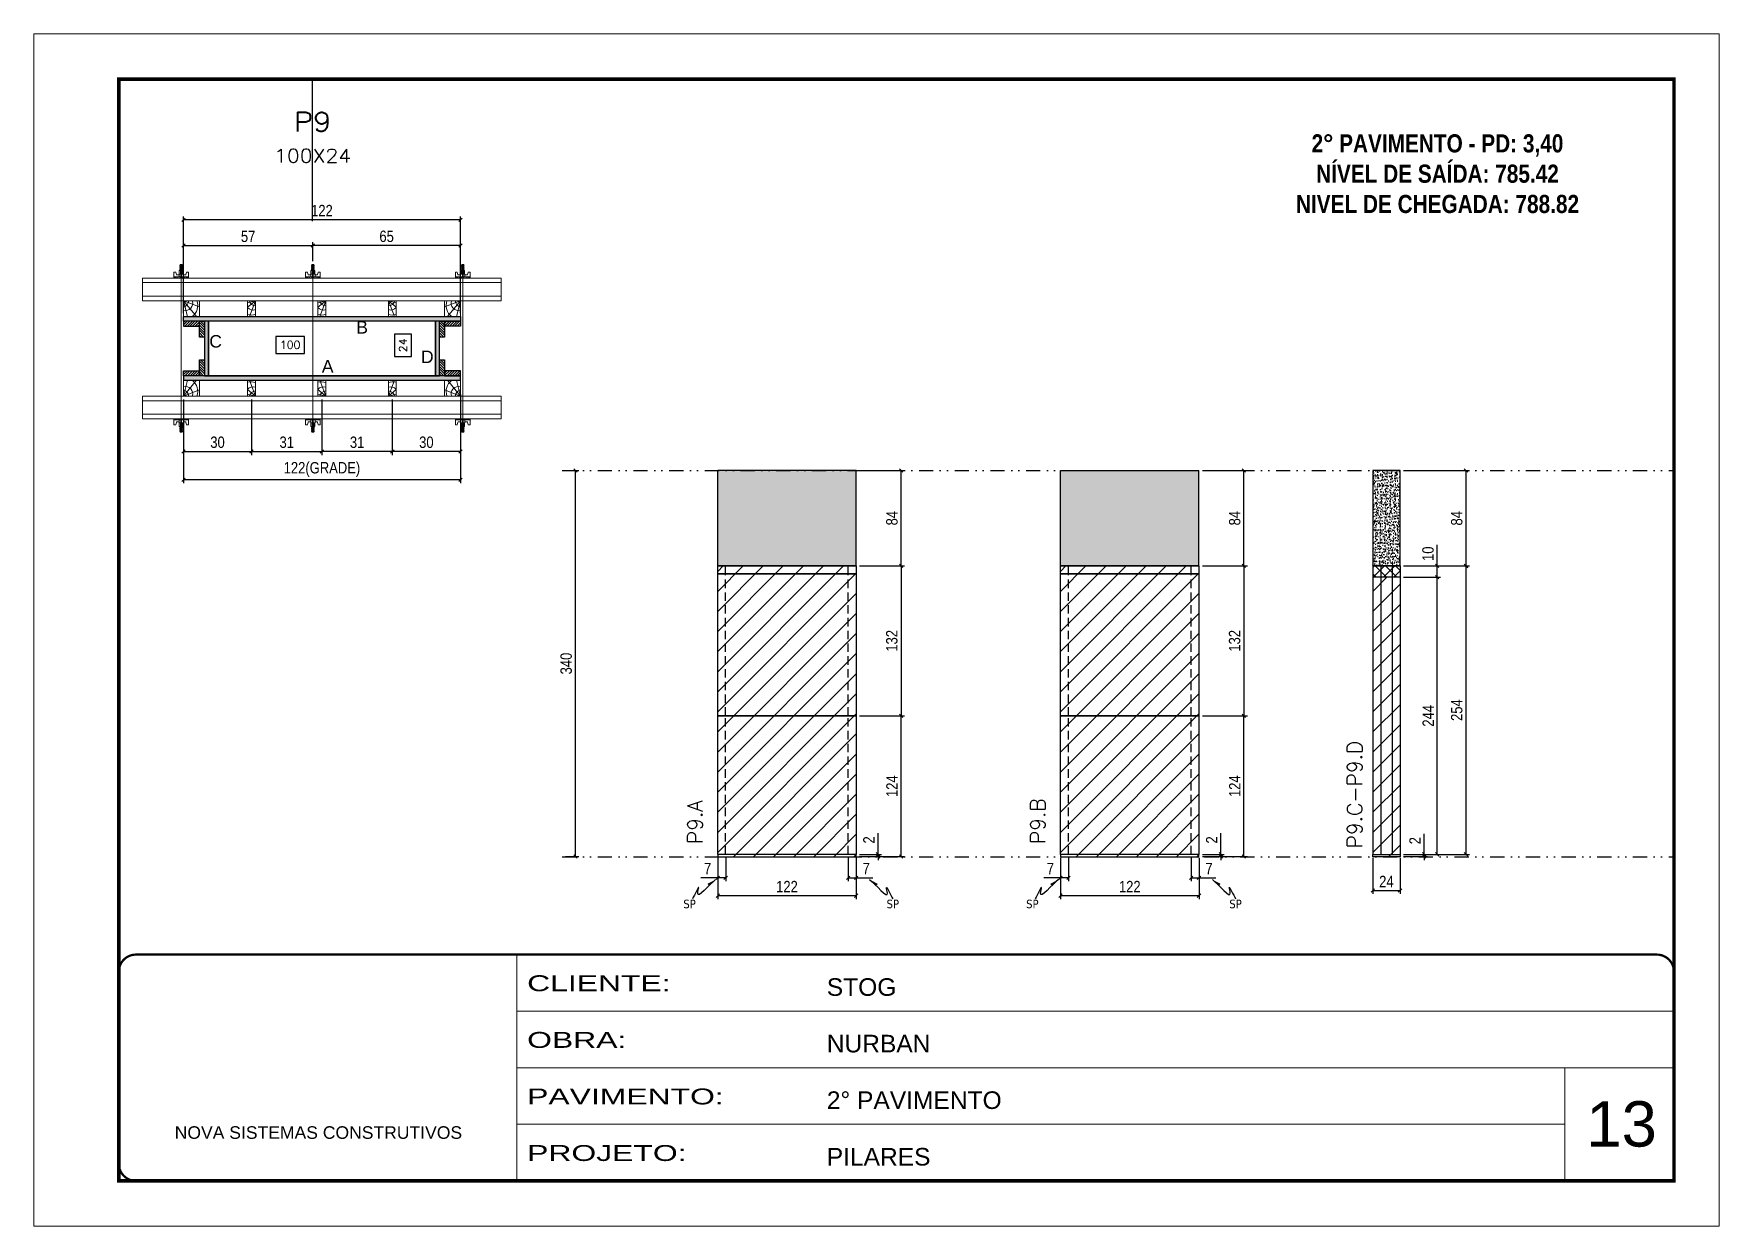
# Model space of a CAD drawing. Extents: x 2201 to 8455, y 252 to 7045.
# Drawn here: x 2201 to 3686, y 2549 to 3599 of the extents above; entities that cross this region are included whole.
import ezdxf
from ezdxf.enums import TextEntityAlignment as Align

# ---------------------------------------------------------------- set-up
doc = ezdxf.new("R2010")
doc.units = 0
for name, pattern in [('CONTINUO', [0]), ('DASHED', [0.75, 0.5, -0.25]), ('DIVIDE2', [0.625, 0.25, -0.125, 0, -0.125, 0, -0.125]), ('HIDDEN', [0.375, 0.25, -0.125])]:
    doc.linetypes.add(name, pattern=pattern)
for name, color, linetype, lineweight in [('CARIMBO', 255, 'Continuous', 9), ('Folhas', 255, 'Continuous', 9), ('Hachura', 251, 'Continuous', 9), ('Madeira', 126, 'Continuous', 18), ('Perfil Metálico', 224, 'Continuous', 18), ('SARRAFO DE PRESSAO', 251, 'DASHED', 9), ('Texto Seção', 7, 'Continuous', 15)]:
    doc.layers.add(name, color=color, linetype=linetype, lineweight=lineweight)
for name, color, linetype in [('CHAPA', 1, 'Continuous'), ('COTA', 241, 'Continuous'), ('Cota Seção (2x)', 241, 'Continuous'), ('NOMENCLATURA', 7, 'Continuous'), ('Nível', 160, 'Continuous'), ('Painéis', 200, 'Continuous'), ('SARR_2.2x7', 40, 'Continuous'), ('SARRAFO', 251, 'Continuous'), ('Sarrafo de Pressão', 42, 'HIDDEN'), ('texto', 7, 'Continuous'), ('Texto de Titulo', 7, 'Continuous'), ('Texto Qtd Sarr', 242, 'Continuous'), ('TEXTO_GERAL', 7, 'Continuous')]:
    doc.layers.add(name, color=color, linetype=linetype)
doc.styles.add('ARIAL', font='arial.ttf')
doc.styles.add('COTA TECNICA', font='techl___.ttf', dxfattribs={"height": 10})
doc.styles.add('COTA TECNICA 2X', font='techl___.ttf', dxfattribs={"height": 10})
doc.styles.add('COTA TECNICA-50', font='techl___.ttf', dxfattribs={"height": 10})
doc.styles.add('REGUA-120', font='ROMANS.shx', dxfattribs={"height": 15})
doc.styles.add('ROMANC', font='techb___.ttf', dxfattribs={"height": 2.5})
doc.styles.add('ROMANS', font='romans.shx')
doc.styles.get("Standard").update_dxf_attribs({"font": 'arial.ttf'})
doc.styles.add('Tecnologia', font='')
doc.styles.get('Tecnologia').set_extended_font_data('Forgotten Futurist')
doc.dimstyles.new('COTA PAINEL-50', dxfattribs={"dimtxt": 10, "dimasz": 3, "dimexe": 3, "dimexo": 3, "dimgap": 3, "dimtad": 1, "dimdec": 1, "dimzin": 12, "dimdsep": 46, "dimtxsty": 'COTA TECNICA-50', "dimblk1": 'OBLIQUE', "dimblk2": 'OBLIQUE', "dimsah": 1, "dimcen": 0.9, "dimclrd": 4, "dimclre": 4, "dimclrt": 240, "dimadec": 1, "dimazin": 3, "dimtfac": 1, "dimtdec": 1, "dimtmove": 0, "dimatfit": 3, "dimfxl": 1, "dimtolj": 1, "dimtzin": 12, "dimarcsym": 0})
doc.dimstyles.new('PAINEL', dxfattribs={"dimtxt": 10, "dimasz": 3, "dimexe": 3, "dimexo": 3, "dimgap": 3, "dimtad": 1, "dimdec": 1, "dimzin": 12, "dimdsep": 46, "dimtxsty": 'COTA TECNICA', "dimblk1": 'OBLIQUE', "dimblk2": 'OBLIQUE', "dimsah": 1, "dimcen": 0.9, "dimclrd": 4, "dimclre": 4, "dimclrt": 240, "dimadec": 1, "dimazin": 3, "dimtfac": 1, "dimtdec": 1, "dimtmove": 0, "dimatfit": 3, "dimfxl": 1, "dimtolj": 1, "dimtzin": 12, "dimarcsym": 0})
doc.dimstyles.new('SECAO PILAR', dxfattribs={"dimtxt": 10, "dimasz": 3, "dimexe": 3, "dimexo": 3, "dimgap": 3, "dimtad": 1, "dimdec": 1, "dimlfac": 0.5, "dimzin": 12, "dimdsep": 46, "dimtxsty": 'COTA TECNICA 2X', "dimblk1": 'OBLIQUE', "dimblk2": 'OBLIQUE', "dimsah": 1, "dimcen": 0.9, "dimclrd": 256, "dimclre": 256, "dimclrt": 256, "dimadec": 1, "dimazin": 3, "dimtfac": 1, "dimtdec": 1, "dimtmove": 0, "dimatfit": 3, "dimfxl": 1, "dimtolj": 1, "dimtzin": 12, "dimarcsym": 0})
doc.dimstyles.new('SECÇÃO 2', dxfattribs={"dimtxt": 7, "dimasz": 6, "dimexe": 0.18, "dimexo": 2, "dimgap": -4, "dimtad": 3, "dimdec": 1, "dimlfac": 0.5, "dimzin": 12, "dimdsep": 46, "dimtxsty": 'ROMANS', "dimblk": 'ARCHTICK', "dimcen": 0.09, "dimse1": 1, "dimse2": 1, "dimsd1": 1, "dimsd2": 1, "dimclrd": 180, "dimclre": 5, "dimclrt": 1, "dimadec": 0, "dimazin": 3, "dimtfac": 1, "dimtdec": 1, "dimtofl": 0, "dimtmove": 0, "dimatfit": 3, "dimldrblk": 'ARCHTICK', "dimfxl": 1, "dimtolj": 1, "dimtzin": 0, "dimarcsym": 0})
doc.dimstyles.get("Standard").update_dxf_attribs({"dimtxt": 0.18, "dimasz": 0.18, "dimexe": 0.18, "dimexo": 0.0625, "dimgap": 0.09, "dimtad": 0, "dimtih": 1, "dimtoh": 1, "dimdec": 4, "dimzin": 0, "dimdsep": 46, "dimtxsty": 'Standard', "dimcen": 0.09, "dimadec": 0, "dimazin": 0, "dimtfac": 1, "dimtdec": 4, "dimtofl": 0, "dimtmove": 0, "dimatfit": 3, "dimfxl": 1, "dimtolj": 1, "dimtzin": 0, "dimarcsym": 0})
pattern_1 = [(50, (-167614.649, -105473.8634), (5.46554007, -0.47817257), [0.5715, -6.2865]), (355, (-167614.649, -105473.8634), (-1.05730264, 5.73170536), [0.4572, -5.02921753]), (100.4514447, (-167614.1936, -105473.903), (4.40823741, 5.25353256), [0.48570026, -5.34270734]), (46.1842, (-167614.649, -105472.3394), (8.13237123, -1.26126984), [0.85725, -9.42975]), (96.6355576, (-167613.971, -105472.4445), (7.12212402, 7.42278374), [0.7285507, -8.01406824]), (351.184151, (-167614.649, -105472.339), (7.12212402, 7.42278374), [0.685799, -7.54379196]), (21, (-167613.887, -105472.7204), (4.54843174, -3.06795595), [0.5715, -6.2865]), (326, (-167613.887, -105472.7204), (1.85406085, 5.52563898), [0.4572, -5.0292]), (71.451445, (-167613.508, -105472.976), (6.40249258, 2.45768307), [0.48570026, -5.34269813]), (37.5, (-167614.649, -105473.8634), (0.092658098, 2.536651166), [0, -4.96824, 0, -5.1054, 0, -5.04825]), (7.5, (-167614.649, -105473.8634), (2.004589875, 3.005417245), [0, -2.91084, 0, -4.85394, 0, -1.92405]), (327.5, (-167616.3483, -105473.8634), (4.067717855, -0.17186232), [0, -1.905, 0, -5.9436, 0, -7.8867]), (317.5, (-167617.1103, -105473.8634), (4.44387544, 0.76279473), [0, -2.4765, 0, -3.94716, 0, -5.6007])]

msp = doc.modelspace()

# ---------------------------------------------------------------- texts
at = {"layer": 'CARIMBO', "style": 'ARIAL'}
msp.add_text('13', height=40, dxfattribs=at).set_placement((3569.23, 2619.08))
at = {"layer": 'NOMENCLATURA', "color": 2, "insert": (3438.11, 3537.08), "char_height": 16, "attachment_point": 2, "style": 'ROMANC'}
msp.add_mtext_dynamic_manual_height_columns('\\P2° PAVIMENTO - PD: 3,40\\PNÍVEL DE SAÍDA: 785.42\\PNIVEL DE CHEGADA: 788.82', width=328.3607, gutter_width=1, heights=[0], dxfattribs=at)
at = {"layer": 'texto', "color": 0, "char_height": 7.5, "attachment_point": 5}
for insert in [(2779.19, 2832.67), (2958.21, 2832.67), (3081.18, 2832.67), (3260.21, 2832.67)]:
    msp.add_mtext('{\\fTahoma|b0|i0|c0|p34;\\C4;SP}', dxfattribs=dict(at, insert=insert))
at = {"layer": 'Texto Seção', "char_height": 13, "width": 285.3299, "attachment_point": 7, "rotation": 90, "style": 'REGUA-120'}
for s, insert in [('\\pxt4;P9.C-P9.D', (3371.64, 2881.76)), ('P9.A', (2790.49, 2885.6)), ('P9.B', (3092.49, 2885.6))]:
    msp.add_mtext(s, dxfattribs=dict(at, insert=insert))
at = {"layer": 'TEXTO_GERAL', "style": 'ARIAL'}
for s, p in [('B', (2490.71, 3340.44)), ('C', (2361.61, 3328.12)), ('A', (2460.36, 3306.15)), ('D', (2548.18, 3314.51))]:
    msp.add_text(s, height=11, dxfattribs=at).set_placement(p, align=Align.MIDDLE_CENTER)

# ---------------------------------------------------------------- blocks, each defined once
blk = doc.blocks.new('9999999999')
at = {"color": 30, "linetype": 'CONTINUO'}
for p, q in [((98564.6, 34230.2), (98564.6, 34429.4)), ((98564.6, 34379.6), (99584, 34379.6)), ((98564.6, 34329.8), (99488, 34329.8)), ((99584, 34329.8), (99488, 34329.8)), ((99488, 34329.8), (99488, 34230.2)), ((98564.6, 34280), (99488, 34280))]:
    blk.add_line(p, q, dxfattribs=at)
at = {"color": 30, "linetype": 'CONTINUO', "const_width": 2}
blk.add_lwpolyline([(99584, 34230.2), (99584, 34414.4, 0.414214), (99569, 34429.4), (98229, 34429.4, 0.414214), (98214, 34414.4), (98214, 34245.2, 0.414214), (98229, 34230.2), (99584, 34230.2)], format="xyb", dxfattribs=at)
at = {"layer": 'Folhas'}
blk.add_lwpolyline([(98139, 34190.2), (99624, 34190.2), (99624, 35240.2), (98139, 35240.2)], close=True, dxfattribs=at)
at = {"layer": 'Folhas', "color": 30, "const_width": 3}
blk.add_lwpolyline([(98214, 34230.2), (99584, 34230.2), (99584, 35200.2), (98214, 35200.2)], close=True, dxfattribs=at)
at = {"color": 7, "linetype": 'Continuous', "ltscale": 5, "style": 'ARIAL'}
for s, height, p in [('STOG', 15.48, (98837.7, 34393.1)), ('NURBAN', 15.48, (98837.7, 34343.3)), ('2° PAVIMENTO', 15.483, (98837.7, 34293.5)), ('NOVA SISTEMAS CONSTRUTIVOS', 11.059, (98263.2, 34267.2)), ('PILARES', 15.48, (98837.7, 34243.7))]:
    blk.add_text(s, height=height, dxfattribs=at).set_placement(p)
at = {"layer": 'Folhas', "color": 7, "style": 'Tecnologia', "width": 1.5}
for s, p in [('CLIENTE:', (98573.7, 34397.2)), ('OBRA:', (98573.7, 34347.3)), ('PAVIMENTO:', (98573.7, 34297.5)), ('PROJETO:', (98573.7, 34247.7))]:
    blk.add_text(s, height=14, dxfattribs=at).set_placement(p)
blk = doc.blocks.new('titulo1')
at = {"layer": 'Defpoints', "color": 252, "linetype": 'HIDDEN', "ltscale": 2}
blk.add_line((0, 0), (0, 125), dxfattribs=at)
at = {"layer": 'Defpoints', "style": 'ROMANS', "oblique": 15}
blk.add_attdef('FOLHA', text='', height=10, dxfattribs=at).set_placement((0, 15.6), align=Align.MIDDLE_CENTER)
at = {"layer": 'Texto Qtd Sarr', "color": 3, "style": 'ROMANS', "oblique": 15}
for tag, height, p in [('TITULO', 17, (0, 71.4)), ('SEÇÃO', 12, (0, 41.5))]:
    blk.add_attdef(tag, text='', height=height, dxfattribs=at).set_placement(p, align=Align.MIDDLE_CENTER)
blk = doc.blocks.new('*D377')
at = {"layer": 'Cota Seção (2x)', "color": 180, "lineweight": -2, "transparency": 16777216}
for p, q in [((2439.8, 3332.5), (2414.8, 3332.5)), ((2414.8, 3332.5), (2414.8, 3317.5)), ((2439.8, 3317.5), (2439.8, 3332.5)), ((2414.8, 3317.5), (2439.8, 3317.5))]:
    blk.add_line(p, q, dxfattribs=at)
at = {"layer": 'Defpoints', "color": 0, "transparency": 16777216}
for p in [(2355.3, 3345.8), (2555.3, 3345.8), (2355.3, 3313.5)]:
    blk.add_point(p, dxfattribs=at)
at = {"layer": 'Cota Seção (2x)', "color": 1, "transparency": 16777216, "insert": (2427.3, 3325), "char_height": 7, "attachment_point": 5, "style": 'ROMANS'}
blk.add_mtext('\\A1;100', dxfattribs=at)
blk = doc.blocks.new('_ArchTick')
at = {"color": 0, "linetype": 'ByBlock', "const_width": 0.15}
blk.add_lwpolyline([(-0.5, -0.5), (0.5, 0.5)], dxfattribs=at)
blk = doc.blocks.new('_Oblique')
at = {"color": 0, "linetype": 'ByBlock', "lineweight": -2}
blk.add_line((-0.5, -0.5), (0.5, 0.5), dxfattribs=at)
blk = doc.blocks.new('*D378')
at = {"layer": 'Cota Seção (2x)', "lineweight": -2, "transparency": 16777216}
for p, q in [((2333.3, 3352.8), (2333.3, 3438.1)), ((2577.3, 3435.1), (2333.3, 3435.1)), ((2577.3, 3352.8), (2577.3, 3438.1))]:
    blk.add_line(p, q, dxfattribs=at)
at = {"layer": 'Defpoints', "color": 0, "transparency": 16777216}
for p in [(2333.3, 3435.1), (2333.3, 3349.8), (2577.3, 3349.8)]:
    blk.add_point(p, dxfattribs=at)
at = {"layer": 'Cota Seção (2x)', "lineweight": -2, "transparency": 16777216, "xscale": 3, "yscale": 3, "zscale": 3, "rotation": 180}
blk.add_blockref('_Oblique', (2333.3, 3435.1), dxfattribs=at)
at = {"layer": 'Cota Seção (2x)', "lineweight": -2, "transparency": 16777216, "xscale": 3, "yscale": 3, "zscale": 3}
blk.add_blockref('_Oblique', (2577.3, 3435.1), dxfattribs=at)
at = {"layer": 'Cota Seção (2x)', "transparency": 16777216, "insert": (2455.3, 3443.2), "char_height": 10, "attachment_point": 5, "style": 'COTA TECNICA 2X'}
blk.add_mtext('\\A1;122', dxfattribs=at)
blk = doc.blocks.new('*D379')
at = {"layer": 'Cota Seção (2x)', "lineweight": -2, "transparency": 16777216}
for p, q in [((2447.3, 3398.6), (2447.3, 3415.4)), ((2577.3, 3412.4), (2447.3, 3412.4)), ((2577.3, 3386.8), (2577.3, 3415.4))]:
    blk.add_line(p, q, dxfattribs=at)
at = {"layer": 'Defpoints', "color": 0, "transparency": 16777216}
for p in [(2447.3, 3412.4), (2447.3, 3395.6), (2577.3, 3383.8)]:
    blk.add_point(p, dxfattribs=at)
at = {"layer": 'Cota Seção (2x)', "lineweight": -2, "transparency": 16777216, "xscale": 3, "yscale": 3, "zscale": 3, "rotation": 180}
blk.add_blockref('_Oblique', (2447.3, 3412.4), dxfattribs=at)
at = {"layer": 'Cota Seção (2x)', "lineweight": -2, "transparency": 16777216, "xscale": 3, "yscale": 3, "zscale": 3}
blk.add_blockref('_Oblique', (2577.3, 3412.4), dxfattribs=at)
at = {"layer": 'Cota Seção (2x)', "transparency": 16777216, "insert": (2512.3, 3420.5), "char_height": 10, "attachment_point": 5, "style": 'COTA TECNICA 2X'}
blk.add_mtext('\\A1;65', dxfattribs=at)
blk = doc.blocks.new('*D380')
at = {"layer": 'Cota Seção (2x)', "lineweight": -2, "transparency": 16777216}
for p, q in [((2333.3, 3386.8), (2333.3, 3415.4)), ((2333.3, 3412.4), (2447.3, 3412.4)), ((2447.3, 3398.6), (2447.3, 3415.4))]:
    blk.add_line(p, q, dxfattribs=at)
at = {"layer": 'Defpoints', "color": 0, "transparency": 16777216}
for p in [(2447.3, 3412.4), (2447.3, 3395.6), (2333.3, 3383.8)]:
    blk.add_point(p, dxfattribs=at)
at = {"layer": 'Cota Seção (2x)', "lineweight": -2, "transparency": 16777216, "xscale": 3, "yscale": 3, "zscale": 3, "rotation": 180}
blk.add_blockref('_Oblique', (2333.3, 3412.4), dxfattribs=at)
at = {"layer": 'Cota Seção (2x)', "lineweight": -2, "transparency": 16777216, "xscale": 3, "yscale": 3, "zscale": 3}
blk.add_blockref('_Oblique', (2447.3, 3412.4), dxfattribs=at)
at = {"layer": 'Cota Seção (2x)', "transparency": 16777216, "insert": (2390.3, 3420.5), "char_height": 10, "attachment_point": 5, "style": 'COTA TECNICA 2X'}
blk.add_mtext('\\A1;57', dxfattribs=at)
blk = doc.blocks.new('*D381')
at = {"layer": 'Cota Seção (2x)', "color": 180, "lineweight": -2, "transparency": 16777216}
for p, q in [((2534.2, 3334.4), (2519.2, 3334.4)), ((2519.2, 3334.4), (2519.2, 3314.7)), ((2534.2, 3314.7), (2534.2, 3334.4)), ((2519.2, 3314.7), (2534.2, 3314.7))]:
    blk.add_line(p, q, dxfattribs=at)
at = {"layer": 'Defpoints', "color": 0, "transparency": 16777216}
for p in [(2555.3, 3345.8), (2538.2, 3297.8), (2555.3, 3297.8)]:
    blk.add_point(p, dxfattribs=at)
at = {"layer": 'Cota Seção (2x)', "color": 1, "transparency": 16777216, "insert": (2526.7, 3324.6), "char_height": 7, "attachment_point": 5, "rotation": 90, "style": 'ROMANS'}
blk.add_mtext('\\A1;24', dxfattribs=at)
blk = doc.blocks.new('C')
at = {"layer": 'Hachura', "color": 0}
for p, q in [((0, 3.22), (0, -3.22)), ((0.45, 3.22), (0, 3.22)), ((0.46, 3.16), (0, 3.16)), ((0.46, 3.05), (0, 3.05)), ((0.46, 2.88), (0, 2.88)), ((0, 2.75), (0, -1.16)), ((0.46, 2.65), (0, 2.65)), ((0.46, 2.23), (0, 2.23)), ((0.46, 1.51), (0, 1.51)), ((0.39, 0.49), (0.17, 0.49)), ((0.45, -3.23), (0.45, 3.22)), ((0.45, 3.22), (2.58, 3.22)), ((1.74, 0.97), (0.45, 0.97)), ((1.45, 0.1), (0.45, 0.1)), ((1.35, 1.94), (1.35, 0.96)), ((2.58, 2.39), (1.47, 2.09)), ((1.74, -0.97), (1.74, 0.97)), ((1.74, 0.97), (1.74, 0.84)), ((1.74, 0.97), (1.74, 0.84)), ((1.74, 0.84), (3.35, 0.84)), ((3.35, 0.45), (1.74, 0.45)), ((2.58, 3.22), (2.58, 2.39)), ((3.32, 0.84), (3.32, -0.84)), ((3.35, 0.84), (3.35, -0.84)), ((3.68, 0.45), (3.35, 0.45)), ((3.84, -0.52), (3.35, 0.45)), ((3.35, 0.06), (3.67, -0.57)), ((3.68, 0.45), (4.16, -0.52)), ((3.72, 0.5), (4.25, -0.57)), ((4.37, -0.55), (3.83, 0.53)), ((4.15, 0.45), (3.93, 0.45)), ((4.42, -0.52), (3.93, 0.45)), ((4.15, 0.45), (4.26, 0.45)), ((4.26, 0.45), (4.74, -0.52)), ((4.3, 0.5), (4.83, -0.57)), ((4.95, -0.55), (4.41, 0.53)), ((4.51, 0.45), (4.84, 0.45)), ((5, -0.52), (4.51, 0.45)), ((4.84, 0.45), (5.32, -0.52)), ((4.88, 0.5), (5.41, -0.57)), ((5.53, -0.55), (4.99, 0.53)), ((5.58, -0.52), (5.09, 0.45)), ((5.42, 0.45), (5.09, 0.45)), ((5.58, -0.52), (5.09, 0.45)), ((5.42, 0.45), (5.74, -0.19)), ((5.46, 0.5), (5.74, -0.07)), ((5.74, 0.19), (5.57, 0.53)), ((5.74, 0.32), (5.68, 0.45)), ((5.68, 0.45), (5.74, 0.45)), ((5.74, 0.45), (5.9, 0.29)), ((5.74, 0.45), (5.74, -0.52)), ((5.9, -0.36), (5.9, 0.29)), ((0.45, 0), (0, 0)), ((0.46, -1.52), (0, -1.52)), ((0.46, -2.23), (0, -2.23)), ((0.46, -2.65), (0, -2.65)), ((0.46, -2.88), (0, -2.88)), ((0.46, -3.05), (0, -3.05)), ((0.46, -3.16), (0, -3.16)), ((0, -3.22), (2.57, -3.22)), ((0.08, -0.48), (0.29, -0.48)), ((0.29, -0.48), (0.4, -0.48)), ((0.45, 0), (0.45, -0.97)), ((0.45, -0.16), (1.45, -0.16)), ((0.45, -0.65), (0.45, -0.32)), ((0.45, -3.23), (0.45, -0.65)), ((0.45, -0.97), (1.74, -0.97)), ((1.35, -1.94), (1.35, -0.97)), ((2.58, -2.39), (1.47, -2.1)), ((3.35, -0.32), (1.74, -0.32)), ((3.35, -0.84), (1.74, -0.84)), ((2.58, -3.23), (2.58, -2.39)), ((3.35, -0.07), (3.58, -0.52)), ((3.35, -0.52), (3.58, -0.52)), ((3.84, -0.52), (4.16, -0.52)), ((4.42, -0.52), (4.74, -0.52)), ((4.63, -0.52), (4.74, -0.52)), ((5, -0.52), (5.32, -0.52)), ((5.58, -0.52), (5.74, -0.52)), ((5.74, -0.52), (5.9, -0.36)), ((5.74, -0.52), (5.74, -0.52))]:
    blk.add_line(p, q, dxfattribs=at)
for centre, radius, start, end in [((1.52, 1.94), 0.161, 104.74356, 180), ((1.44, -0.03), 0.129, 272.69497, 87.30503), ((3.81, 0.39), 0.143, 25.56881, 154.43119), ((4.39, 0.39), 0.143, 25.56881, 154.43119), ((4.97, 0.39), 0.143, 25.56881, 154.43119), ((5.55, 0.39), 0.143, 25.56881, 154.43119), ((0.17, -0.37), 0.174, 221.74404, 317.85924), ((1.52, -1.94), 0.161, 180, 255.25644), ((3.71, -0.4), 0.174, 222.14076, 318.25596), ((4.29, -0.4), 0.174, 222.14076, 318.25596), ((4.87, -0.4), 0.174, 222.14076, 318.25596), ((5.45, -0.4), 0.174, 222.14076, 318.25596), ((5.61, -0.4), 0.174, 317.85924, 318.25596)]:
    blk.add_arc(centre, radius, start, end, dxfattribs=at)
blk = doc.blocks.new('*D382')
at = {"layer": 'Cota Seção (2x)', "lineweight": -2, "transparency": 16777216}
for p, q in [((2333.3, 3276.8), (2333.3, 3203.1)), ((2577.3, 3281.2), (2577.3, 3203.1)), ((2577.3, 3206.1), (2333.3, 3206.1))]:
    blk.add_line(p, q, dxfattribs=at)
at = {"layer": 'Defpoints', "color": 0, "transparency": 16777216}
for p in [(2577.3, 3284.2), (2333.3, 3279.8), (2333.3, 3206.1)]:
    blk.add_point(p, dxfattribs=at)
at = {"layer": 'Cota Seção (2x)', "lineweight": -2, "transparency": 16777216, "xscale": 3, "yscale": 3, "zscale": 3, "rotation": 180}
blk.add_blockref('_Oblique', (2333.3, 3206.1), dxfattribs=at)
at = {"layer": 'Cota Seção (2x)', "lineweight": -2, "transparency": 16777216, "xscale": 3, "yscale": 3, "zscale": 3}
blk.add_blockref('_Oblique', (2577.3, 3206.1), dxfattribs=at)
at = {"layer": 'Cota Seção (2x)', "transparency": 16777216, "insert": (2455.3, 3215.3), "char_height": 10, "attachment_point": 5, "style": 'COTA TECNICA 2X'}
blk.add_mtext('\\A1;122(GRADE)', dxfattribs=at)
blk = doc.blocks.new('PONTALETE')
at = {"layer": 'Madeira'}
for q in [(2.71, 7), (7, 5.76), (7, 1.74)]:
    blk.add_line((0, 0), q, dxfattribs=at)
blk.add_lwpolyline([(0, 0), (7, 0), (7, 7), (0, 7)], close=True, dxfattribs=at)
for centre, radius, start, end in [((2.04, 0.06), 6.23, 37.28179, 109.09128), ((1.09, 0.9), 3.19, 343.60304, 109.98471), ((-0.21, -0.78), 3.09, 14.63219, 86.0383)]:
    blk.add_arc(centre, radius, start, end, dxfattribs=at)
blk = doc.blocks.new('*D383')
at = {"layer": 'Cota Seção (2x)', "lineweight": -2, "transparency": 16777216}
for p, q in [((2517.3, 3276.8), (2517.3, 3228)), ((2577.3, 3276.8), (2577.3, 3228)), ((2577.3, 3231), (2517.3, 3231))]:
    blk.add_line(p, q, dxfattribs=at)
at = {"layer": 'Defpoints', "color": 0, "transparency": 16777216}
for p in [(2517.3, 3279.8), (2577.3, 3279.8), (2517.3, 3231)]:
    blk.add_point(p, dxfattribs=at)
at = {"layer": 'Cota Seção (2x)', "lineweight": -2, "transparency": 16777216, "xscale": 3, "yscale": 3, "zscale": 3, "rotation": 180}
blk.add_blockref('_Oblique', (2517.3, 3231), dxfattribs=at)
at = {"layer": 'Cota Seção (2x)', "lineweight": -2, "transparency": 16777216, "xscale": 3, "yscale": 3, "zscale": 3}
blk.add_blockref('_Oblique', (2577.3, 3231), dxfattribs=at)
at = {"layer": 'Cota Seção (2x)', "transparency": 16777216, "insert": (2547.3, 3239.2), "char_height": 10, "attachment_point": 5, "style": 'COTA TECNICA 2X'}
blk.add_mtext('\\A1;30', dxfattribs=at)
blk = doc.blocks.new('*D384')
at = {"layer": 'Cota Seção (2x)', "lineweight": -2, "transparency": 16777216}
for p, q in [((2455.3, 3276.8), (2455.3, 3228)), ((2517.3, 3276.8), (2517.3, 3228)), ((2517.3, 3231), (2455.3, 3231))]:
    blk.add_line(p, q, dxfattribs=at)
at = {"layer": 'Defpoints', "color": 0, "transparency": 16777216}
for p in [(2455.3, 3279.8), (2517.3, 3279.8), (2455.3, 3231)]:
    blk.add_point(p, dxfattribs=at)
at = {"layer": 'Cota Seção (2x)', "lineweight": -2, "transparency": 16777216, "xscale": 3, "yscale": 3, "zscale": 3, "rotation": 180}
blk.add_blockref('_Oblique', (2455.3, 3231), dxfattribs=at)
at = {"layer": 'Cota Seção (2x)', "lineweight": -2, "transparency": 16777216, "xscale": 3, "yscale": 3, "zscale": 3}
blk.add_blockref('_Oblique', (2517.3, 3231), dxfattribs=at)
at = {"layer": 'Cota Seção (2x)', "transparency": 16777216, "insert": (2486.3, 3239.2), "char_height": 10, "attachment_point": 5, "style": 'COTA TECNICA 2X'}
blk.add_mtext('\\A1;31', dxfattribs=at)
blk = doc.blocks.new('*D385')
at = {"layer": 'Cota Seção (2x)', "lineweight": -2, "transparency": 16777216}
for p, q in [((2333.3, 3276.8), (2333.3, 3228)), ((2393.3, 3276.8), (2393.3, 3228)), ((2333.3, 3231), (2393.3, 3231))]:
    blk.add_line(p, q, dxfattribs=at)
at = {"layer": 'Defpoints', "color": 0, "transparency": 16777216}
for p in [(2333.3, 3279.8), (2393.3, 3279.8), (2393.3, 3231)]:
    blk.add_point(p, dxfattribs=at)
at = {"layer": 'Cota Seção (2x)', "lineweight": -2, "transparency": 16777216, "xscale": 3, "yscale": 3, "zscale": 3, "rotation": 180}
blk.add_blockref('_Oblique', (2333.3, 3231), dxfattribs=at)
at = {"layer": 'Cota Seção (2x)', "lineweight": -2, "transparency": 16777216, "xscale": 3, "yscale": 3, "zscale": 3}
blk.add_blockref('_Oblique', (2393.3, 3231), dxfattribs=at)
at = {"layer": 'Cota Seção (2x)', "transparency": 16777216, "insert": (2363.3, 3239.2), "char_height": 10, "attachment_point": 5, "style": 'COTA TECNICA 2X'}
blk.add_mtext('\\A1;30', dxfattribs=at)
blk = doc.blocks.new('*D386')
at = {"layer": 'Cota Seção (2x)', "lineweight": -2, "transparency": 16777216}
for p, q in [((2393.3, 3276.8), (2393.3, 3228)), ((2455.3, 3276.8), (2455.3, 3228)), ((2393.3, 3231), (2455.3, 3231))]:
    blk.add_line(p, q, dxfattribs=at)
at = {"layer": 'Defpoints', "color": 0, "transparency": 16777216}
for p in [(2393.3, 3279.8), (2455.3, 3279.8), (2455.3, 3231)]:
    blk.add_point(p, dxfattribs=at)
at = {"layer": 'Cota Seção (2x)', "lineweight": -2, "transparency": 16777216, "xscale": 3, "yscale": 3, "zscale": 3, "rotation": 180}
blk.add_blockref('_Oblique', (2393.3, 3231), dxfattribs=at)
at = {"layer": 'Cota Seção (2x)', "lineweight": -2, "transparency": 16777216, "xscale": 3, "yscale": 3, "zscale": 3}
blk.add_blockref('_Oblique', (2455.3, 3231), dxfattribs=at)
at = {"layer": 'Cota Seção (2x)', "transparency": 16777216, "insert": (2424.3, 3239.2), "char_height": 10, "attachment_point": 5, "style": 'COTA TECNICA 2X'}
blk.add_mtext('\\A1;31', dxfattribs=at)
blk = doc.blocks.new('MEIO PONTALETE')
at = {"layer": 'Madeira'}
for q in [(2.71, 7), (3.5, 2.88), (3.5, 0.87)]:
    blk.add_line((0, 0), q, dxfattribs=at)
blk.add_lwpolyline([(0, 0), (3.5, 0), (3.5, 7), (0, 7)], close=True, dxfattribs=at)
for centre, radius, start, end in [((2.04, 0.06), 6.23, 76.44987, 109.09128), ((1.09, 0.9), 3.19, 40.90626, 109.98471), ((-0.21, -0.78), 3.09, 14.63219, 86.0383)]:
    blk.add_arc(centre, radius, start, end, dxfattribs=at)
blk = doc.blocks.new('*D702')
at = {"layer": 'COTA', "color": 4, "lineweight": -2, "transparency": 16777216}
for p, q in [((2669.8, 3214.4), (2681.7, 3214.4)), ((2678.7, 2874.4), (2678.7, 3214.4)), ((2669.8, 2874.4), (2681.7, 2874.4))]:
    blk.add_line(p, q, dxfattribs=at)
at = {"layer": 'Defpoints', "color": 0, "transparency": 16777216}
for p in [(2666.8, 3214.4), (2678.7, 3214.4), (2666.8, 2874.4)]:
    blk.add_point(p, dxfattribs=at)
at = {"layer": 'COTA', "color": 4, "lineweight": -2, "transparency": 16777216, "xscale": 3, "yscale": 3, "zscale": 3}
for p, rotation in [((2678.7, 3214.4), 90), ((2678.7, 2874.4), 270)]:
    blk.add_blockref('_Oblique', p, dxfattribs=dict(at, rotation=rotation))
at = {"layer": 'COTA', "color": 240, "transparency": 16777216, "insert": (2670.5, 3044.4), "char_height": 10, "attachment_point": 5, "rotation": 90, "style": 'COTA TECNICA-50'}
blk.add_mtext('\\A1;340', dxfattribs=at)
blk = doc.blocks.new('*D291')
at = {"layer": 'COTA', "color": 4, "lineweight": -2, "transparency": 16777216}
for p, q in [((3106, 2873.4), (3106, 2837)), ((3228, 2873.4), (3228, 2837)), ((3228, 2840), (3106, 2840))]:
    blk.add_line(p, q, dxfattribs=at)
at = {"layer": 'Defpoints', "color": 0, "transparency": 16777216}
for p in [(3106, 2876.4), (3228, 2876.4), (3106, 2840)]:
    blk.add_point(p, dxfattribs=at)
at = {"layer": 'COTA', "color": 4, "lineweight": -2, "transparency": 16777216, "xscale": 3, "yscale": 3, "zscale": 3, "rotation": 180}
blk.add_blockref('_Oblique', (3106, 2840), dxfattribs=at)
at = {"layer": 'COTA', "color": 4, "lineweight": -2, "transparency": 16777216, "xscale": 3, "yscale": 3, "zscale": 3}
blk.add_blockref('_Oblique', (3228, 2840), dxfattribs=at)
at = {"layer": 'COTA', "color": 240, "transparency": 16777216, "insert": (3167, 2848), "char_height": 10, "attachment_point": 5, "style": 'COTA TECNICA'}
blk.add_mtext('\\A1;122', dxfattribs=at)
blk = doc.blocks.new('*D292')
at = {"layer": 'COTA', "color": 4, "lineweight": -2, "transparency": 16777216}
for p, q in [((3221, 2873.4), (3221, 2852.8)), ((3228, 2871.4), (3228, 2852.8)), ((3221, 2855.8), (3228, 2855.8)), ((3228, 2855.8), (3242.7, 2855.8))]:
    blk.add_line(p, q, dxfattribs=at)
at = {"layer": 'Defpoints', "color": 0, "transparency": 16777216}
for p in [(3221, 2876.4), (3228, 2874.4), (3228, 2855.8)]:
    blk.add_point(p, dxfattribs=at)
at = {"layer": 'COTA', "color": 4, "lineweight": -2, "transparency": 16777216, "xscale": 3, "yscale": 3, "zscale": 3, "rotation": 180}
blk.add_blockref('_Oblique', (3221, 2855.8), dxfattribs=at)
at = {"layer": 'COTA', "color": 4, "lineweight": -2, "transparency": 16777216, "xscale": 3, "yscale": 3, "zscale": 3}
blk.add_blockref('_Oblique', (3228, 2855.8), dxfattribs=at)
at = {"layer": 'COTA', "color": 240, "transparency": 16777216, "insert": (3236.8, 2863.9), "char_height": 10, "attachment_point": 5, "style": 'COTA TECNICA-50'}
blk.add_mtext('\\A1;7', dxfattribs=at)
blk = doc.blocks.new('*D293')
at = {"layer": 'COTA', "color": 4, "lineweight": -2, "transparency": 16777216}
for p, q in [((3106, 2871.4), (3106, 2852.8)), ((3113, 2873.4), (3113, 2852.8)), ((3106, 2855.8), (3091.2, 2855.8)), ((3113, 2855.8), (3106, 2855.8))]:
    blk.add_line(p, q, dxfattribs=at)
at = {"layer": 'Defpoints', "color": 0, "transparency": 16777216}
for p in [(3106, 2874.4), (3113, 2876.4), (3106, 2855.8)]:
    blk.add_point(p, dxfattribs=at)
at = {"layer": 'COTA', "color": 4, "lineweight": -2, "transparency": 16777216, "xscale": 3, "yscale": 3, "zscale": 3, "rotation": 180}
blk.add_blockref('_Oblique', (3106, 2855.8), dxfattribs=at)
at = {"layer": 'COTA', "color": 4, "lineweight": -2, "transparency": 16777216, "xscale": 3, "yscale": 3, "zscale": 3}
blk.add_blockref('_Oblique', (3113, 2855.8), dxfattribs=at)
at = {"layer": 'COTA', "color": 240, "transparency": 16777216, "insert": (3097.1, 2863.9), "char_height": 10, "attachment_point": 5, "style": 'COTA TECNICA-50'}
blk.add_mtext('\\A1;7', dxfattribs=at)
blk = doc.blocks.new('*D294')
at = {"layer": 'COTA', "color": 4, "linetype": 'ByBlock', "lineweight": -2, "transparency": 16777216}
for p, q in [((3231, 2998.4), (3270.6, 2998.4)), ((3267.6, 2874.4), (3267.6, 2998.4)), ((3231, 2874.4), (3270.6, 2874.4))]:
    blk.add_line(p, q, dxfattribs=at)
at = {"layer": 'Defpoints', "color": 0, "linetype": 'ByBlock', "transparency": 16777216}
for p in [(3228, 2998.4), (3267.6, 2998.4), (3228, 2874.4)]:
    blk.add_point(p, dxfattribs=at)
at = {"layer": 'COTA', "color": 4, "linetype": 'ByBlock', "lineweight": -2, "transparency": 16777216, "xscale": 3, "yscale": 3, "zscale": 3}
for p, rotation in [((3267.6, 2998.4), 90), ((3267.6, 2874.4), 270)]:
    blk.add_blockref('_Oblique', p, dxfattribs=dict(at, rotation=rotation))
at = {"layer": 'COTA', "color": 240, "linetype": 'ByBlock', "transparency": 16777216, "insert": (3259.5, 2936.4), "char_height": 10, "attachment_point": 5, "rotation": 90, "style": 'COTA TECNICA'}
blk.add_mtext('\\A1;124', dxfattribs=at)
blk = doc.blocks.new('*D295')
at = {"layer": 'COTA', "color": 4, "lineweight": -2, "transparency": 16777216}
for p, q in [((3247.2, 2876.4), (3247.2, 2895.2)), ((3231, 2876.4), (3250.2, 2876.4)), ((3231, 2874.4), (3250.2, 2874.4)), ((3247.2, 2874.4), (3247.2, 2876.4)), ((3247.2, 2874.4), (3247.2, 2871.4))]:
    blk.add_line(p, q, dxfattribs=at)
at = {"layer": 'Defpoints', "color": 0, "transparency": 16777216}
for p in [(3228, 2876.4), (3228, 2874.4), (3247.2, 2874.4)]:
    blk.add_point(p, dxfattribs=at)
at = {"layer": 'COTA', "color": 4, "lineweight": -2, "transparency": 16777216, "xscale": 3, "yscale": 3, "zscale": 3}
for p, rotation in [((3247.2, 2876.4), 270), ((3247.2, 2874.4), 90)]:
    blk.add_blockref('_Oblique', p, dxfattribs=dict(at, rotation=rotation))
at = {"layer": 'COTA', "color": 240, "transparency": 16777216, "insert": (3239.2, 2889.1), "char_height": 10, "attachment_point": 5, "rotation": 90, "style": 'COTA TECNICA-50'}
blk.add_mtext('\\A1;2', dxfattribs=at)
blk = doc.blocks.new('*D296')
at = {"layer": 'COTA', "color": 4, "linetype": 'ByBlock', "lineweight": -2, "transparency": 16777216}
for p, q in [((3231, 2998.4), (3270.6, 2998.4)), ((3267.6, 2874.4), (3267.6, 2998.4)), ((3231, 2874.4), (3270.6, 2874.4))]:
    blk.add_line(p, q, dxfattribs=at)
at = {"layer": 'Defpoints', "color": 0, "linetype": 'ByBlock', "transparency": 16777216}
for p in [(3228, 2998.4), (3267.6, 2998.4), (3228, 2874.4)]:
    blk.add_point(p, dxfattribs=at)
at = {"layer": 'COTA', "color": 4, "linetype": 'ByBlock', "lineweight": -2, "transparency": 16777216, "xscale": 3, "yscale": 3, "zscale": 3}
for p, rotation in [((3267.6, 2998.4), 90), ((3267.6, 2874.4), 270)]:
    blk.add_blockref('_Oblique', p, dxfattribs=dict(at, rotation=rotation))
at = {"layer": 'COTA', "color": 240, "linetype": 'ByBlock', "transparency": 16777216, "insert": (3259.5, 2936.4), "char_height": 10, "attachment_point": 5, "rotation": 90, "style": 'COTA TECNICA'}
blk.add_mtext('\\A1;124', dxfattribs=at)
blk = doc.blocks.new('*D297')
at = {"layer": 'COTA', "color": 4, "lineweight": -2, "transparency": 16777216}
for p, q in [((3231, 3214.4), (3270.6, 3214.4)), ((3267.6, 3130.4), (3267.6, 3214.4)), ((3231, 3130.4), (3270.6, 3130.4))]:
    blk.add_line(p, q, dxfattribs=at)
at = {"layer": 'Defpoints', "color": 0, "transparency": 16777216}
for p in [(3228, 3214.4), (3267.6, 3214.4), (3228, 3130.4)]:
    blk.add_point(p, dxfattribs=at)
at = {"layer": 'COTA', "color": 4, "lineweight": -2, "transparency": 16777216, "xscale": 3, "yscale": 3, "zscale": 3}
for p, rotation in [((3267.6, 3214.4), 90), ((3267.6, 3130.4), 270)]:
    blk.add_blockref('_Oblique', p, dxfattribs=dict(at, rotation=rotation))
at = {"layer": 'COTA', "color": 240, "transparency": 16777216, "insert": (3259.5, 3172.4), "char_height": 10, "attachment_point": 5, "rotation": 90, "style": 'COTA TECNICA-50'}
blk.add_mtext('\\A1;84', dxfattribs=at)
blk = doc.blocks.new('*D298')
at = {"layer": 'COTA', "color": 4, "lineweight": -2, "transparency": 16777216}
for p, q in [((3381.1, 2873.4), (3381.1, 2841.5)), ((3405.1, 2873.4), (3405.1, 2841.5)), ((3381.1, 2844.5), (3405.1, 2844.5))]:
    blk.add_line(p, q, dxfattribs=at)
at = {"layer": 'Defpoints', "color": 0, "transparency": 16777216}
for p in [(3381.1, 2876.4), (3405.1, 2876.4), (3405.1, 2844.5)]:
    blk.add_point(p, dxfattribs=at)
at = {"layer": 'COTA', "color": 4, "lineweight": -2, "transparency": 16777216, "xscale": 3, "yscale": 3, "zscale": 3, "rotation": 180}
blk.add_blockref('_Oblique', (3381.1, 2844.5), dxfattribs=at)
at = {"layer": 'COTA', "color": 4, "lineweight": -2, "transparency": 16777216, "xscale": 3, "yscale": 3, "zscale": 3}
blk.add_blockref('_Oblique', (3405.1, 2844.5), dxfattribs=at)
at = {"layer": 'COTA', "color": 240, "transparency": 16777216, "insert": (3393.1, 2852.5), "char_height": 10, "attachment_point": 5, "style": 'COTA TECNICA'}
blk.add_mtext('\\A1;24', dxfattribs=at)
blk = doc.blocks.new('*D299')
at = {"layer": 'COTA', "color": 4, "lineweight": -2, "transparency": 16777216}
for p, q in [((3426.3, 2876.4), (3426.3, 2894.5)), ((3408.1, 2876.4), (3429.3, 2876.4)), ((3408.1, 2874.4), (3429.3, 2874.4)), ((3426.3, 2874.4), (3426.3, 2876.4)), ((3426.3, 2874.4), (3426.3, 2871.4))]:
    blk.add_line(p, q, dxfattribs=at)
at = {"layer": 'Defpoints', "color": 0, "transparency": 16777216}
for p in [(3405.1, 2876.4), (3405.1, 2874.4), (3426.3, 2876.4)]:
    blk.add_point(p, dxfattribs=at)
at = {"layer": 'COTA', "color": 4, "lineweight": -2, "transparency": 16777216, "xscale": 3, "yscale": 3, "zscale": 3}
for p, rotation in [((3426.3, 2876.4), 270), ((3426.3, 2874.4), 90)]:
    blk.add_blockref('_Oblique', p, dxfattribs=dict(at, rotation=rotation))
at = {"layer": 'COTA', "color": 240, "transparency": 16777216, "insert": (3418.3, 2888.4), "char_height": 10, "attachment_point": 5, "rotation": 90, "style": 'COTA TECNICA-50'}
blk.add_mtext('\\A1;2', dxfattribs=at)
blk = doc.blocks.new('*D703')
at = {"layer": 'COTA', "color": 4, "linetype": 'ByBlock', "lineweight": -2, "transparency": 16777216}
for p, q in [((3408.1, 3214.4), (3466.2, 3214.4)), ((3463.2, 3214.4), (3463.2, 3130.3)), ((3408.1, 3130.3), (3466.2, 3130.3))]:
    blk.add_line(p, q, dxfattribs=at)
at = {"layer": 'Defpoints', "color": 0, "linetype": 'ByBlock', "transparency": 16777216}
for p in [(3405.1, 3214.4), (3405.1, 3130.3), (3463.2, 3130.3)]:
    blk.add_point(p, dxfattribs=at)
at = {"layer": 'COTA', "color": 4, "linetype": 'ByBlock', "lineweight": -2, "transparency": 16777216, "xscale": 3, "yscale": 3, "zscale": 3}
for p, rotation in [((3463.2, 3214.4), 90), ((3463.2, 3130.3), 270)]:
    blk.add_blockref('_Oblique', p, dxfattribs=dict(at, rotation=rotation))
at = {"layer": 'COTA', "color": 240, "linetype": 'ByBlock', "transparency": 16777216, "insert": (3455.1, 3172.3), "char_height": 10, "attachment_point": 5, "rotation": 90, "style": 'COTA TECNICA'}
blk.add_mtext('\\A1;84', dxfattribs=at)
blk = doc.blocks.new('*D704')
at = {"layer": 'COTA', "color": 4, "lineweight": -2, "transparency": 16777216}
for p, q in [((3437.9, 3130.4), (3437.9, 3148.8)), ((3408.1, 3130.4), (3440.9, 3130.4)), ((3408.1, 3120.4), (3440.9, 3120.4)), ((3437.9, 3120.4), (3437.9, 3130.4))]:
    blk.add_line(p, q, dxfattribs=at)
at = {"layer": 'Defpoints', "color": 0, "transparency": 16777216}
for p in [(3405.1, 3130.4), (3405.1, 3120.4), (3437.9, 3130.4)]:
    blk.add_point(p, dxfattribs=at)
at = {"layer": 'COTA', "color": 4, "lineweight": -2, "transparency": 16777216, "xscale": 3, "yscale": 3, "zscale": 3}
for p, rotation in [((3437.9, 3130.4), 90), ((3437.9, 3120.4), 270)]:
    blk.add_blockref('_Oblique', p, dxfattribs=dict(at, rotation=rotation))
at = {"layer": 'COTA', "color": 240, "transparency": 16777216, "insert": (3429.8, 3141.1), "char_height": 10, "attachment_point": 5, "rotation": 90, "style": 'COTA TECNICA-50'}
blk.add_mtext('\\A1;10', dxfattribs=at)
blk = doc.blocks.new('*D705')
at = {"layer": 'COTA', "color": 4, "lineweight": -2, "transparency": 16777216}
for p, q in [((3408.1, 3120.4), (3440.9, 3120.4)), ((3437.9, 2876.4), (3437.9, 3120.4)), ((3408.1, 2876.4), (3440.9, 2876.4))]:
    blk.add_line(p, q, dxfattribs=at)
at = {"layer": 'Defpoints', "color": 0, "transparency": 16777216}
for p in [(3405.1, 3120.4), (3437.9, 3120.4), (3405.1, 2876.4)]:
    blk.add_point(p, dxfattribs=at)
at = {"layer": 'COTA', "color": 4, "lineweight": -2, "transparency": 16777216, "xscale": 3, "yscale": 3, "zscale": 3}
for p, rotation in [((3437.9, 3120.4), 90), ((3437.9, 2876.4), 270)]:
    blk.add_blockref('_Oblique', p, dxfattribs=dict(at, rotation=rotation))
at = {"layer": 'COTA', "color": 240, "transparency": 16777216, "insert": (3429.9, 2998.4), "char_height": 10, "attachment_point": 5, "rotation": 90, "style": 'COTA TECNICA'}
blk.add_mtext('\\A1;244', dxfattribs=at)
blk = doc.blocks.new('*D706')
at = {"layer": 'COTA', "color": 4, "lineweight": -2, "transparency": 16777216}
for p, q in [((3231, 3130.4), (3270.6, 3130.4)), ((3267.6, 3130.4), (3267.6, 2998.4)), ((3231, 2998.4), (3270.6, 2998.4))]:
    blk.add_line(p, q, dxfattribs=at)
at = {"layer": 'Defpoints', "color": 0, "transparency": 16777216}
for p in [(3228, 3130.4), (3228, 2998.4), (3267.6, 2998.4)]:
    blk.add_point(p, dxfattribs=at)
at = {"layer": 'COTA', "color": 4, "lineweight": -2, "transparency": 16777216, "xscale": 3, "yscale": 3, "zscale": 3}
for p, rotation in [((3267.6, 3130.4), 90), ((3267.6, 2998.4), 270)]:
    blk.add_blockref('_Oblique', p, dxfattribs=dict(at, rotation=rotation))
at = {"layer": 'COTA', "color": 240, "transparency": 16777216, "insert": (3259.4, 3064.4), "char_height": 10, "attachment_point": 5, "rotation": 90, "style": 'COTA TECNICA'}
blk.add_mtext('\\A1;132', dxfattribs=at)
blk = doc.blocks.new('*D300')
at = {"layer": 'COTA', "color": 4, "lineweight": -2, "transparency": 16777216}
for p, q in [((3408.1, 3130.4), (3466.2, 3130.4)), ((3463.2, 3130.4), (3463.2, 2876.4)), ((3408.1, 2876.4), (3466.2, 2876.4))]:
    blk.add_line(p, q, dxfattribs=at)
at = {"layer": 'Defpoints', "color": 0, "transparency": 16777216}
for p in [(3405.1, 3130.4), (3405.1, 2876.4), (3463.2, 2876.4)]:
    blk.add_point(p, dxfattribs=at)
at = {"layer": 'COTA', "color": 4, "lineweight": -2, "transparency": 16777216, "xscale": 3, "yscale": 3, "zscale": 3}
for p, rotation in [((3463.2, 3130.4), 90), ((3463.2, 2876.4), 270)]:
    blk.add_blockref('_Oblique', p, dxfattribs=dict(at, rotation=rotation))
at = {"layer": 'COTA', "color": 240, "transparency": 16777216, "insert": (3455.1, 3003.4), "char_height": 10, "attachment_point": 5, "rotation": 90, "style": 'COTA TECNICA'}
blk.add_mtext('\\A1;254', dxfattribs=at)
blk = doc.blocks.new('*D301')
at = {"layer": 'COTA', "color": 4, "lineweight": -2, "transparency": 16777216}
for p, q in [((2804, 2873.4), (2804, 2837)), ((2926, 2873.4), (2926, 2837)), ((2926, 2840), (2804, 2840))]:
    blk.add_line(p, q, dxfattribs=at)
at = {"layer": 'Defpoints', "color": 0, "transparency": 16777216}
for p in [(2804, 2876.4), (2926, 2876.4), (2804, 2840)]:
    blk.add_point(p, dxfattribs=at)
at = {"layer": 'COTA', "color": 4, "lineweight": -2, "transparency": 16777216, "xscale": 3, "yscale": 3, "zscale": 3, "rotation": 180}
blk.add_blockref('_Oblique', (2804, 2840), dxfattribs=at)
at = {"layer": 'COTA', "color": 4, "lineweight": -2, "transparency": 16777216, "xscale": 3, "yscale": 3, "zscale": 3}
blk.add_blockref('_Oblique', (2926, 2840), dxfattribs=at)
at = {"layer": 'COTA', "color": 240, "transparency": 16777216, "insert": (2865, 2848), "char_height": 10, "attachment_point": 5, "style": 'COTA TECNICA'}
blk.add_mtext('\\A1;122', dxfattribs=at)
blk = doc.blocks.new('*D302')
at = {"layer": 'COTA', "color": 4, "lineweight": -2, "transparency": 16777216}
for p, q in [((2919, 2873.4), (2919, 2852.8)), ((2926, 2871.4), (2926, 2852.8)), ((2919, 2855.8), (2926, 2855.8)), ((2926, 2855.8), (2940.7, 2855.8))]:
    blk.add_line(p, q, dxfattribs=at)
at = {"layer": 'Defpoints', "color": 0, "transparency": 16777216}
for p in [(2919, 2876.4), (2926, 2874.4), (2926, 2855.8)]:
    blk.add_point(p, dxfattribs=at)
at = {"layer": 'COTA', "color": 4, "lineweight": -2, "transparency": 16777216, "xscale": 3, "yscale": 3, "zscale": 3, "rotation": 180}
blk.add_blockref('_Oblique', (2919, 2855.8), dxfattribs=at)
at = {"layer": 'COTA', "color": 4, "lineweight": -2, "transparency": 16777216, "xscale": 3, "yscale": 3, "zscale": 3}
blk.add_blockref('_Oblique', (2926, 2855.8), dxfattribs=at)
at = {"layer": 'COTA', "color": 240, "transparency": 16777216, "insert": (2934.8, 2863.9), "char_height": 10, "attachment_point": 5, "style": 'COTA TECNICA-50'}
blk.add_mtext('\\A1;7', dxfattribs=at)
blk = doc.blocks.new('*D303')
at = {"layer": 'COTA', "color": 4, "lineweight": -2, "transparency": 16777216}
for p, q in [((2804, 2871.4), (2804, 2852.8)), ((2811, 2873.4), (2811, 2852.8)), ((2804, 2855.8), (2789.2, 2855.8)), ((2811, 2855.8), (2804, 2855.8))]:
    blk.add_line(p, q, dxfattribs=at)
at = {"layer": 'Defpoints', "color": 0, "transparency": 16777216}
for p in [(2804, 2874.4), (2811, 2876.4), (2804, 2855.8)]:
    blk.add_point(p, dxfattribs=at)
at = {"layer": 'COTA', "color": 4, "lineweight": -2, "transparency": 16777216, "xscale": 3, "yscale": 3, "zscale": 3, "rotation": 180}
blk.add_blockref('_Oblique', (2804, 2855.8), dxfattribs=at)
at = {"layer": 'COTA', "color": 4, "lineweight": -2, "transparency": 16777216, "xscale": 3, "yscale": 3, "zscale": 3}
blk.add_blockref('_Oblique', (2811, 2855.8), dxfattribs=at)
at = {"layer": 'COTA', "color": 240, "transparency": 16777216, "insert": (2795.1, 2863.9), "char_height": 10, "attachment_point": 5, "style": 'COTA TECNICA-50'}
blk.add_mtext('\\A1;7', dxfattribs=at)
blk = doc.blocks.new('*D304')
at = {"layer": 'COTA', "color": 4, "linetype": 'ByBlock', "lineweight": -2, "transparency": 16777216}
for p, q in [((2929, 2998.4), (2968.6, 2998.4)), ((2965.6, 2874.4), (2965.6, 2998.4)), ((2929, 2874.4), (2968.6, 2874.4))]:
    blk.add_line(p, q, dxfattribs=at)
at = {"layer": 'Defpoints', "color": 0, "linetype": 'ByBlock', "transparency": 16777216}
for p in [(2926, 2998.4), (2965.6, 2998.4), (2926, 2874.4)]:
    blk.add_point(p, dxfattribs=at)
at = {"layer": 'COTA', "color": 4, "linetype": 'ByBlock', "lineweight": -2, "transparency": 16777216, "xscale": 3, "yscale": 3, "zscale": 3}
for p, rotation in [((2965.6, 2998.4), 90), ((2965.6, 2874.4), 270)]:
    blk.add_blockref('_Oblique', p, dxfattribs=dict(at, rotation=rotation))
at = {"layer": 'COTA', "color": 240, "linetype": 'ByBlock', "transparency": 16777216, "insert": (2957.5, 2936.4), "char_height": 10, "attachment_point": 5, "rotation": 90, "style": 'COTA TECNICA'}
blk.add_mtext('\\A1;124', dxfattribs=at)
blk = doc.blocks.new('*D305')
at = {"layer": 'COTA', "color": 4, "lineweight": -2, "transparency": 16777216}
for p, q in [((2945.2, 2876.4), (2945.2, 2895.2)), ((2929, 2876.4), (2948.2, 2876.4)), ((2929, 2874.4), (2948.2, 2874.4)), ((2945.2, 2874.4), (2945.2, 2876.4)), ((2945.2, 2874.4), (2945.2, 2871.4))]:
    blk.add_line(p, q, dxfattribs=at)
at = {"layer": 'Defpoints', "color": 0, "transparency": 16777216}
for p in [(2926, 2876.4), (2926, 2874.4), (2945.2, 2874.4)]:
    blk.add_point(p, dxfattribs=at)
at = {"layer": 'COTA', "color": 4, "lineweight": -2, "transparency": 16777216, "xscale": 3, "yscale": 3, "zscale": 3}
for p, rotation in [((2945.2, 2876.4), 270), ((2945.2, 2874.4), 90)]:
    blk.add_blockref('_Oblique', p, dxfattribs=dict(at, rotation=rotation))
at = {"layer": 'COTA', "color": 240, "transparency": 16777216, "insert": (2937.2, 2889.1), "char_height": 10, "attachment_point": 5, "rotation": 90, "style": 'COTA TECNICA-50'}
blk.add_mtext('\\A1;2', dxfattribs=at)
blk = doc.blocks.new('*D306')
at = {"layer": 'COTA', "color": 4, "linetype": 'ByBlock', "lineweight": -2, "transparency": 16777216}
for p, q in [((2929, 2998.4), (2968.6, 2998.4)), ((2965.6, 2874.4), (2965.6, 2998.4)), ((2929, 2874.4), (2968.6, 2874.4))]:
    blk.add_line(p, q, dxfattribs=at)
at = {"layer": 'Defpoints', "color": 0, "linetype": 'ByBlock', "transparency": 16777216}
for p in [(2926, 2998.4), (2965.6, 2998.4), (2926, 2874.4)]:
    blk.add_point(p, dxfattribs=at)
at = {"layer": 'COTA', "color": 4, "linetype": 'ByBlock', "lineweight": -2, "transparency": 16777216, "xscale": 3, "yscale": 3, "zscale": 3}
for p, rotation in [((2965.6, 2998.4), 90), ((2965.6, 2874.4), 270)]:
    blk.add_blockref('_Oblique', p, dxfattribs=dict(at, rotation=rotation))
at = {"layer": 'COTA', "color": 240, "linetype": 'ByBlock', "transparency": 16777216, "insert": (2957.5, 2936.4), "char_height": 10, "attachment_point": 5, "rotation": 90, "style": 'COTA TECNICA'}
blk.add_mtext('\\A1;124', dxfattribs=at)
blk = doc.blocks.new('*D307')
at = {"layer": 'COTA', "color": 4, "lineweight": -2, "transparency": 16777216}
for p, q in [((2929, 3214.4), (2968.6, 3214.4)), ((2965.6, 3130.4), (2965.6, 3214.4)), ((2929, 3130.4), (2968.6, 3130.4))]:
    blk.add_line(p, q, dxfattribs=at)
at = {"layer": 'Defpoints', "color": 0, "transparency": 16777216}
for p in [(2926, 3214.4), (2965.6, 3214.4), (2926, 3130.4)]:
    blk.add_point(p, dxfattribs=at)
at = {"layer": 'COTA', "color": 4, "lineweight": -2, "transparency": 16777216, "xscale": 3, "yscale": 3, "zscale": 3}
for p, rotation in [((2965.6, 3214.4), 90), ((2965.6, 3130.4), 270)]:
    blk.add_blockref('_Oblique', p, dxfattribs=dict(at, rotation=rotation))
at = {"layer": 'COTA', "color": 240, "transparency": 16777216, "insert": (2957.5, 3172.4), "char_height": 10, "attachment_point": 5, "rotation": 90, "style": 'COTA TECNICA-50'}
blk.add_mtext('\\A1;84', dxfattribs=at)
blk = doc.blocks.new('*D694')
at = {"layer": 'COTA', "color": 4, "lineweight": -2, "transparency": 16777216}
for p, q in [((2929, 3130.4), (2968.6, 3130.4)), ((2965.6, 3130.4), (2965.6, 2998.4)), ((2929, 2998.4), (2968.6, 2998.4))]:
    blk.add_line(p, q, dxfattribs=at)
at = {"layer": 'Defpoints', "color": 0, "transparency": 16777216}
for p in [(2926, 3130.4), (2926, 2998.4), (2965.6, 2998.4)]:
    blk.add_point(p, dxfattribs=at)
at = {"layer": 'COTA', "color": 4, "lineweight": -2, "transparency": 16777216, "xscale": 3, "yscale": 3, "zscale": 3}
for p, rotation in [((2965.6, 3130.4), 90), ((2965.6, 2998.4), 270)]:
    blk.add_blockref('_Oblique', p, dxfattribs=dict(at, rotation=rotation))
at = {"layer": 'COTA', "color": 240, "transparency": 16777216, "insert": (2957.4, 3064.4), "char_height": 10, "attachment_point": 5, "rotation": 90, "style": 'COTA TECNICA'}
blk.add_mtext('\\A1;132', dxfattribs=at)

# ---------------------------------------------------------------- dimensions: what is measured, and where the dimension line sits
at = {"layer": 'COTA'}
for base, p1, p2, angle, dimstyle, picture, middle in [((2678.7, 3214.35), (2666.84, 2874.35), (2666.84, 3214.35), 90, 'COTA PAINEL-50', '*D702', (2670.48, 3044.35)), ((2965.6, 3214.35), (2925.96, 3130.35), (2925.96, 3214.35), 90, 'COTA PAINEL-50', '*D307', (2957.51, 3172.35)), ((3267.6, 3214.35), (3227.96, 3130.35), (3227.96, 3214.35), 90, 'COTA PAINEL-50', '*D297', (3259.5, 3172.35)), ((3437.95, 3130.35), (3405.09, 3120.35), (3405.09, 3130.35), 90, 'COTA PAINEL-50', '*D704', (3429.84, 3141.07)), ((2965.6, 2998.35), (2925.96, 3130.35), (2925.96, 2998.35), 90, 'PAINEL', '*D694', (2957.39, 3064.35)), ((3267.6, 2998.35), (3227.96, 3130.35), (3227.96, 2998.35), 90, 'PAINEL', '*D706', (3259.38, 3064.35)), ((3463.2, 2876.35), (3405.09, 3130.35), (3405.09, 2876.35), 90, 'PAINEL', '*D300', (3455.09, 3003.35)), ((3437.95, 3120.35), (3405.09, 2876.35), (3405.09, 3120.35), 90, 'PAINEL', '*D705', (3429.87, 2998.35)), ((2803.96, 2855.84), (2810.96, 2876.35), (2803.96, 2874.35), 180, 'COTA PAINEL-50', '*D303', (2795.1, 2863.91)), ((3105.96, 2855.84), (3112.96, 2876.35), (3105.96, 2874.35), 180, 'COTA PAINEL-50', '*D293', (3097.09, 2863.91))]:
    dim = msp.add_linear_dim(base=base, p1=p1, p2=p2, angle=angle, dimstyle=dimstyle, dxfattribs=at)
    dim.commit()
    dim.dimension.update_dxf_attribs({"geometry": picture, "text_midpoint": middle})
at = {"layer": 'COTA', "linetype": 'ByBlock'}
dim = msp.add_linear_dim(base=(3463.2, 3130.33), p1=(3405.09, 3214.35), p2=(3405.09, 3130.33), angle=90, dimstyle='PAINEL', dxfattribs=at)
dim.commit()
dim.dimension.update_dxf_attribs({"geometry": '*D703', "text_midpoint": (3455.1, 3172.34)})
for p1, p2, picture, middle in [((2925.96, 2874.35), (2925.96, 2998.35), '*D304', (2957.53, 2936.35)), ((2925.96, 2874.35), (2925.96, 2998.35), '*D306', (2957.53, 2936.35)), ((3227.96, 2874.35), (3227.96, 2998.35), '*D294', (3259.53, 2936.35)), ((3227.96, 2874.35), (3227.96, 2998.35), '*D296', (3259.53, 2936.35))]:
    dim = msp.add_aligned_dim(p1=p1, p2=p2, distance=-39.64, dimstyle='PAINEL', dxfattribs=at)
    dim.commit()
    dim.dimension.update_dxf_attribs({"geometry": picture, "text_midpoint": middle})
at = {"layer": 'COTA'}
for base, p1, p2, picture, middle in [((2945.22, 2874.35), (2925.96, 2876.35), (2925.96, 2874.35), '*D305', (2945.22, 2889.1)), ((3247.22, 2874.35), (3227.96, 2876.35), (3227.96, 2874.35), '*D295', (3247.22, 2889.1)), ((3426.28, 2876.35), (3405.09, 2874.35), (3405.09, 2876.35), '*D299', (3426.28, 2888.41))]:
    dim = msp.add_linear_dim(base=base, p1=p1, p2=p2, angle=90, dimstyle='COTA PAINEL-50', dxfattribs=at)
    dim.commit()
    dim.dimension.update_dxf_attribs({"geometry": picture, "text_midpoint": middle, "dimtype": 160})
for base, p1, p2, picture, middle in [((2803.96, 2839.99), (2925.96, 2876.35), (2803.96, 2876.35), '*D301', (2864.96, 2848.05)), ((3105.96, 2839.99), (3227.96, 2876.35), (3105.96, 2876.35), '*D291', (3166.96, 2848.05))]:
    dim = msp.add_linear_dim(base=base, p1=p1, p2=p2, angle=180, dimstyle='PAINEL', override={"dimarcsym": 2}, dxfattribs=at)
    dim.commit()
    dim.dimension.update_dxf_attribs({"geometry": picture, "text_midpoint": middle})
for base, p1, p2, picture, middle in [((2925.96, 2855.84), (2918.96, 2876.35), (2925.96, 2874.35), '*D302', (2934.83, 2863.91)), ((3227.96, 2855.84), (3220.96, 2876.35), (3227.96, 2874.35), '*D292', (3236.82, 2863.91))]:
    dim = msp.add_linear_dim(base=base, p1=p1, p2=p2, dimstyle='COTA PAINEL-50', dxfattribs=at)
    dim.commit()
    dim.dimension.update_dxf_attribs({"geometry": picture, "text_midpoint": middle})
dim = msp.add_linear_dim(base=(3405.09, 2844.46), p1=(3381.09, 2876.35), p2=(3405.09, 2876.35), dimstyle='PAINEL', override={"dimarcsym": 2}, dxfattribs=at)
dim.commit()
dim.dimension.update_dxf_attribs({"geometry": '*D298', "text_midpoint": (3393.09, 2852.53)})
at = {"layer": 'Cota Seção (2x)', "color": 241}
for base, p1, p2, picture, middle in [((2333.32, 3435.14), (2577.32, 3349.85), (2333.32, 3349.85), '*D378', (2455.32, 3443.2)), ((2447.25, 3412.37), (2577.32, 3383.85), (2447.25, 3395.65), '*D379', (2512.29, 3420.48)), ((2455.32, 3230.99), (2517.32, 3279.85), (2455.32, 3279.85), '*D384', (2486.32, 3239.21)), ((2517.32, 3230.99), (2577.32, 3279.85), (2517.32, 3279.85), '*D383', (2547.32, 3239.21))]:
    dim = msp.add_linear_dim(base=base, p1=p1, p2=p2, angle=180, dimstyle='SECAO PILAR', dxfattribs=at)
    dim.commit()
    dim.dimension.update_dxf_attribs({"geometry": picture, "text_midpoint": middle})
for base, p1, p2, picture, middle in [((2447.25, 3412.37), (2333.32, 3383.85), (2447.25, 3395.65), '*D380', (2390.29, 3420.48)), ((2393.32, 3230.99), (2333.32, 3279.85), (2393.32, 3279.85), '*D385', (2363.32, 3239.21)), ((2455.32, 3230.99), (2393.32, 3279.85), (2455.32, 3279.85), '*D386', (2424.32, 3239.21))]:
    dim = msp.add_linear_dim(base=base, p1=p1, p2=p2, dimstyle='SECAO PILAR', dxfattribs=at)
    dim.commit()
    dim.dimension.update_dxf_attribs({"geometry": picture, "text_midpoint": middle})
for base, p2, angle, picture, middle in [((2355.32, 3313.46), (2355.32, 3345.85), 180, '*D377', (2427.31, 3313.46)), ((2538.18, 3297.85), (2555.32, 3297.85), 270, '*D381', (2538.18, 3324.58))]:
    dim = msp.add_linear_dim(base=base, p1=(2555.32, 3345.85), p2=p2, angle=angle, dimstyle='SECÇÃO 2', dxfattribs=at)
    dim.commit()
    dim.dimension.update_dxf_attribs({"geometry": picture, "text_midpoint": middle, "dimtype": 160})
dim = msp.add_linear_dim(base=(2333.32, 3206.13), p1=(2577.32, 3284.18), p2=(2333.32, 3279.85), angle=180, text='<>(GRADE)', dimstyle='SECAO PILAR', dxfattribs=at)
dim.commit()
dim.dimension.update_dxf_attribs({"geometry": '*D382', "text_midpoint": (2455.32, 3206.13), "dimtype": 160})

# ---------------------------------------------------------------- hatches: boundary and pattern name
at = {"layer": 'COTA', "linetype": 'ByBlock'}
h = msp.add_hatch(dxfattribs=at)
h.set_pattern_fill('AR-CONC', color=256, scale=0.03)
h.set_pattern_definition(pattern_1)
h.paths.add_polyline_path([(2925.96, 3214.35), (2803.96, 3214.35), (2803.96, 3130.35), (2925.96, 3130.35)])
h = msp.add_hatch(dxfattribs=at)
h.set_pattern_fill('AR-CONC', color=256, scale=0.03)
h.set_pattern_definition(pattern_1)
h.paths.add_polyline_path([(3227.96, 3214.35), (3105.96, 3214.35), (3105.96, 3130.35), (3227.96, 3130.35)])
h = msp.add_hatch(dxfattribs=at)
h.set_pattern_fill('AR-CONC', color=256, scale=0.03)
h.set_pattern_definition([(50, (-5708.0315, -897.642), (5.46554, -0.4781726), [0.5715, -6.2865]), (355, (-5708.0315, -897.642), (-1.0573026, 5.7317054), [0.4572, -5.0292175]), (100.451445, (-5707.576, -897.6817), (4.4082374, 5.2535326), [0.4857003, -5.3427073]), (46.1842, (-5708.0315, -896.118), (8.132371, -1.26127), [0.85725, -9.42975]), (96.63556, (-5707.354, -896.223), (7.122124, 7.422784), [0.728551, -8.014068]), (351.18415, (-5708.0315, -896.118), (7.122124, 7.422784), [0.685799, -7.543792]), (21, (-5707.2695, -896.499), (4.5484317, -3.067956), [0.5715, -6.2865]), (326, (-5707.2695, -896.499), (1.854061, 5.525639), [0.4572, -5.0292]), (71.451445, (-5706.8905, -896.7545), (6.4024926, 2.457683), [0.4857003, -5.342698]), (37.5, (-5708.0315, -897.6419), (0.0926581, 2.53665117), [0, -4.96824, 0, -5.1054, 0, -5.04825]), (7.5, (-5708.0315, -897.6419), (2.0045899, 3.00541724), [0, -2.91084, 0, -4.85394, 0, -1.92405]), (327.5, (-5709.7308, -897.6419), (4.06771786, -0.1718623), [0, -1.905, 0, -5.9436, 0, -7.8867]), (317.5, (-5710.4928, -897.642), (4.4438754, 0.7627947), [0, -2.4765, 0, -3.94716, 0, -5.6007])])
h.paths.add_polyline_path([(3405.09, 3214.41), (3381.09, 3214.35), (3381.09, 3130.32), (3405.09, 3130.38)])
at = {"layer": 'Hachura'}
h = msp.add_hatch(color=256, dxfattribs=at)
h.dxf.hatch_style = 1
h.paths.add_polyline_path([(2333.32, 3345.85), (2333.32, 3349.85), (2577.32, 3349.85), (2577.32, 3345.85)])
h = msp.add_hatch(color=256, dxfattribs=at)
h.dxf.hatch_style = 1
h.paths.add_polyline_path([(2333.32, 3345.85), (2333.32, 3349.85), (2577.32, 3349.85), (2577.32, 3345.85)])
h = msp.add_hatch(dxfattribs=at)
h.set_pattern_fill('ANSI31', color=256, scale=0.5, angle=360, style=0)
h.set_pattern_definition([(45, (11836.2712, 26237.2553), (-1.12253202, 1.12253202), [])])
h.paths.add_polyline_path([(2347.32, 3345.85), (2347.32, 3341.45), (2333.32, 3341.45), (2333.32, 3345.85)])
h = msp.add_hatch(dxfattribs=at)
h.set_pattern_fill('ANSI31', color=256, scale=0.5, angle=630, style=0)
h.set_pattern_definition([(315, (25276.7275, -6157.1047), (1.12253202, 1.12253202), [])])
h.paths.add_polyline_path([(2347.32, 3331.85), (2351.72, 3331.85), (2351.72, 3345.85), (2347.32, 3345.85)])
h = msp.add_hatch(color=256, dxfattribs=at)
h.dxf.hatch_style = 1
h.paths.add_polyline_path([(2355.32, 3345.85), (2351.72, 3345.85), (2351.72, 3297.85), (2355.32, 3297.85)])
h = msp.add_hatch(color=256, dxfattribs=at)
h.dxf.hatch_style = 1
h.paths.add_polyline_path([(2355.32, 3345.85), (2351.72, 3345.85), (2351.72, 3297.85), (2355.32, 3297.85)])
h = msp.add_hatch(color=256, dxfattribs=at)
h.dxf.hatch_style = 1
h.paths.add_polyline_path([(2558.92, 3345.85), (2555.32, 3345.85), (2555.32, 3297.85), (2558.92, 3297.85)])
h = msp.add_hatch(color=256, dxfattribs=at)
h.dxf.hatch_style = 1
h.paths.add_polyline_path([(2558.92, 3345.85), (2555.32, 3345.85), (2555.32, 3297.85), (2558.92, 3297.85)])
h = msp.add_hatch(dxfattribs=at)
h.set_pattern_fill('ANSI31', color=256, scale=0.5, angle=630, style=0)
h.set_pattern_definition([(315, (25488.3275, -6157.1047), (1.12253202, 1.12253202), [])])
h.paths.add_polyline_path([(2558.92, 3331.85), (2563.32, 3331.85), (2563.32, 3345.85), (2558.92, 3345.85)])
h = msp.add_hatch(dxfattribs=at)
h.set_pattern_fill('ANSI31', color=256, scale=0.5, angle=360, style=0)
h.set_pattern_definition([(45, (11701.2712, 26237.2553), (-1.12253202, 1.12253202), [])])
h.paths.add_polyline_path([(2563.32, 3345.85), (2563.32, 3341.45), (2577.32, 3341.45), (2577.32, 3345.85)])
h = msp.add_hatch(dxfattribs=at)
h.set_pattern_fill('ANSI31', color=256, scale=0.5, angle=630, style=0)
h.set_pattern_definition([(315, (25276.7275, -6191.1047), (1.12253202, 1.12253202), [])])
h.paths.add_polyline_path([(2347.32, 3297.85), (2351.72, 3297.85), (2351.72, 3311.85), (2347.32, 3311.85)])
h = msp.add_hatch(dxfattribs=at)
h.set_pattern_fill('ANSI31', color=256, scale=0.5, angle=630, style=0)
h.set_pattern_definition([(315, (25488.3275, -6191.1047), (1.12253202, 1.12253202), [])])
h.paths.add_polyline_path([(2558.92, 3297.85), (2563.32, 3297.85), (2563.32, 3311.85), (2558.92, 3311.85)])
h = msp.add_hatch(dxfattribs=at)
h.set_pattern_fill('ANSI31', color=256, scale=0.5, angle=360, style=0)
h.set_pattern_definition([(45, (11836.2712, 26227.2553), (-1.12253202, 1.12253202), [])])
h.paths.add_polyline_path([(2347.32, 3297.85), (2347.32, 3302.25), (2333.32, 3302.25), (2333.32, 3297.85)])
h = msp.add_hatch(color=256, dxfattribs=at)
h.dxf.hatch_style = 1
h.paths.add_polyline_path([(2333.32, 3297.85), (2333.32, 3293.85), (2577.32, 3293.85), (2577.32, 3297.85)])
h = msp.add_hatch(color=256, dxfattribs=at)
h.dxf.hatch_style = 1
h.paths.add_polyline_path([(2333.32, 3297.85), (2333.32, 3293.85), (2577.32, 3293.85), (2577.32, 3297.85)])
h = msp.add_hatch(dxfattribs=at)
h.set_pattern_fill('ANSI31', color=256, scale=0.5, angle=360, style=0)
h.set_pattern_definition([(45, (11701.2712, 26227.2553), (-1.12253202, 1.12253202), [])])
h.paths.add_polyline_path([(2563.32, 3297.85), (2563.32, 3302.25), (2577.32, 3302.25), (2577.32, 3297.85)])
at = {"layer": 'Hachura', "linetype": 'ByBlock'}
h = msp.add_hatch(dxfattribs=at)
h.set_pattern_fill('ANSI31', color=256, scale=100)
h.set_pattern_definition([(45, (-114346.164, -32176.925), (-8.8388348, 8.8388348), [])])
h.paths.add_polyline_path([(2925.96, 3130.35), (2803.96, 3130.35), (2803.96, 2874.35), (2925.96, 2874.35)])
h = msp.add_hatch(dxfattribs=at)
h.set_pattern_fill('ANSI31', color=256, scale=100)
h.set_pattern_definition([(45, (-114044.169, -32176.925), (-8.8388348, 8.8388348), [])])
h.paths.add_polyline_path([(3227.96, 3130.35), (3105.96, 3130.35), (3105.96, 2874.35), (3227.96, 2874.35)])
h = msp.add_hatch(dxfattribs=at)
h.set_pattern_fill('ANSI37', color=256, scale=2)
h.set_pattern_definition([(45, (-169213.149, -107771.0375), (-4.49012806, 4.49012806), []), (135, (-169213.149, -107771.0375), (-4.49012806, -4.49012806), [])])
h.paths.add_polyline_path([(3405.09, 3120.33), (3405.09, 3130.33), (3381.09, 3130.33), (3381.09, 3120.33)])
h = msp.add_hatch(dxfattribs=at)
h.set_pattern_fill('ANSI31', color=256, scale=100)
h.set_pattern_definition([(45, (-113769.036, -32176.949), (-8.8388348, 8.8388348), [])])
h.paths.add_polyline_path([(3405.09, 2874.33), (3405.09, 3120.33), (3381.09, 3120.33), (3381.09, 2874.33)])

# ---------------------------------------------------------------- linework, layer by layer
at = {"layer": 'CHAPA'}
for points in [[(2333.32, 3345.85), (2333.32, 3349.85), (2577.32, 3349.85), (2577.32, 3345.85)], [(2333.32, 3345.85), (2333.32, 3349.85), (2577.32, 3349.85), (2577.32, 3345.85)], [(2355.32, 3345.85), (2351.72, 3345.85), (2351.72, 3297.85), (2355.32, 3297.85)], [(2355.32, 3345.85), (2351.72, 3345.85), (2351.72, 3297.85), (2355.32, 3297.85)], [(2558.92, 3345.85), (2555.32, 3345.85), (2555.32, 3297.85), (2558.92, 3297.85)], [(2558.92, 3345.85), (2555.32, 3345.85), (2555.32, 3297.85), (2558.92, 3297.85)], [(2333.32, 3297.85), (2333.32, 3293.85), (2577.32, 3293.85), (2577.32, 3297.85)], [(2333.32, 3297.85), (2333.32, 3293.85), (2577.32, 3293.85), (2577.32, 3297.85)]]:
    msp.add_lwpolyline(points, close=True, dxfattribs=at)
at = {"layer": 'COTA', "linetype": 'ByBlock'}
for p, q in [((2803.96, 3130.35), (2803.96, 3214.35)), ((2925.96, 3214.35), (2803.96, 3214.35)), ((2925.96, 3130.35), (2925.96, 3214.35)), ((3105.96, 3130.35), (3105.96, 3214.35)), ((3105.96, 3214.35), (3227.96, 3214.35)), ((3227.96, 3130.35), (3227.96, 3214.35))]:
    msp.add_line(p, q, dxfattribs=at)
msp.add_lwpolyline([(3381.09, 3130.33), (3405.09, 3130.33), (3405.09, 3214.35), (3381.09, 3214.35)], close=True, dxfattribs=at)
at = {"layer": 'Hachura'}
for p, q in [((2331.32, 3394.65), (2331.31, 3252.85)), ((2447.32, 3394.65), (2447.31, 3252.85)), ((2579.32, 3394.65), (2579.33, 3252.85))]:
    msp.add_line(p, q, dxfattribs=at)
at = {"layer": 'Madeira'}
for points in [[(2333.32, 3349.85), (2333.32, 3363.85), (2577.32, 3363.85), (2577.32, 3349.85)], [(2333.32, 3293.85), (2333.32, 3279.85), (2577.32, 3279.85), (2577.32, 3293.85)]]:
    msp.add_lwpolyline(points, close=True, dxfattribs=at)
at = {"layer": 'Nível', "color": 4, "linetype": 'DIVIDE2', "ltscale": 50}
for p, q in [((2666.84, 3214.35), (3646.37, 3214.35)), ((2666.84, 2874.35), (3646.37, 2874.35))]:
    msp.add_line(p, q, dxfattribs=at)
at = {"layer": 'Painéis'}
for p, q in [((2925.96, 3130.35), (2803.96, 3130.35)), ((2803.96, 3130.35), (2925.96, 3130.35)), ((2803.96, 2998.35), (2803.96, 3130.35)), ((2925.96, 3123.35), (2803.96, 3123.35)), ((2925.96, 3130.35), (2925.96, 2998.35)), ((3105.96, 3130.35), (3227.96, 3130.35)), ((3227.96, 3130.35), (3105.96, 3130.35)), ((3105.96, 2998.35), (3105.96, 3130.35)), ((3227.96, 3130.35), (3227.96, 2998.35)), ((3381.09, 3130.35), (3405.09, 3130.35)), ((3381.09, 3130.33), (3381.09, 2876.35)), ((3381.09, 3130.33), (3405.09, 3130.33)), ((3405.09, 3130.33), (3381.09, 3130.33)), ((3405.09, 3120.35), (3381.09, 3120.35)), ((3405.09, 3130.33), (3405.09, 2876.35)), ((2803.96, 2998.35), (2925.96, 2998.35)), ((2803.96, 2876.35), (2803.96, 2998.35)), ((2925.96, 2998.35), (2803.96, 2998.35)), ((2925.96, 2998.35), (2925.96, 2876.35)), ((3105.96, 2998.35), (3227.96, 2998.35)), ((3105.96, 2876.35), (3105.96, 2998.35)), ((3227.96, 2998.35), (3105.96, 2998.35)), ((3227.96, 2998.35), (3227.96, 2876.35)), ((2925.96, 2876.35), (2803.96, 2876.35)), ((3227.96, 2876.35), (3105.96, 2876.35)), ((3381.09, 2876.35), (3405.09, 2876.35)), ((3381.09, 2876.35), (3405.09, 2876.35)), ((3381.09, 2874.35), (3381.09, 2876.35)), ((3405.09, 2874.35), (3381.09, 2874.35)), ((3405.09, 2876.35), (3405.09, 2874.35))]:
    msp.add_line(p, q, dxfattribs=at)
for points in [[(2555.32, 3297.85), (2555.32, 3345.85), (2355.32, 3345.85), (2355.32, 3297.85)], [(2803.96, 2874.35), (2925.96, 2874.35), (2925.96, 2876.35), (2803.96, 2876.35)], [(3105.96, 2874.35), (3227.96, 2874.35), (3227.96, 2876.35), (3105.96, 2876.35)]]:
    msp.add_lwpolyline(points, close=True, dxfattribs=at)
at = {"layer": 'Perfil Metálico'}
for points in [[(2297.32, 3383.85), (2297.32, 3363.85), (2613.32, 3363.85), (2613.32, 3383.85)], [(2613.32, 3367.85), (2613.32, 3379.85), (2297.32, 3379.85), (2297.32, 3367.85)], [(2297.32, 3259.85), (2297.32, 3279.85), (2613.32, 3279.85), (2613.32, 3259.85)], [(2613.32, 3275.85), (2613.32, 3263.85), (2297.32, 3263.85), (2297.32, 3275.85)]]:
    msp.add_lwpolyline(points, close=True, dxfattribs=at)
at = {"layer": 'SARR_2.2x7'}
for p, q in [((2803.96, 3123.35), (2925.96, 3123.35)), ((3105.96, 3123.35), (3227.96, 3123.35)), ((3227.96, 3123.35), (3105.96, 3123.35)), ((3388.09, 3130.33), (3388.09, 2876.35)), ((3398.09, 3130.33), (3398.09, 2876.35))]:
    msp.add_line(p, q, dxfattribs=at)
at = {"layer": 'SARRAFO'}
for points in [[(2333.32, 3341.45), (2347.32, 3341.45), (2347.32, 3345.85), (2333.32, 3345.85)], [(2351.72, 3345.85), (2351.72, 3331.85), (2347.32, 3331.85), (2347.32, 3345.85)], [(2351.72, 3345.85), (2351.72, 3331.85), (2347.32, 3331.85), (2347.32, 3345.85)], [(2563.32, 3345.85), (2563.32, 3331.85), (2558.92, 3331.85), (2558.92, 3345.85)], [(2563.32, 3345.85), (2563.32, 3331.85), (2558.92, 3331.85), (2558.92, 3345.85)], [(2577.32, 3341.45), (2563.32, 3341.45), (2563.32, 3345.85), (2577.32, 3345.85)], [(2351.72, 3311.85), (2351.72, 3297.85), (2347.32, 3297.85), (2347.32, 3311.85)], [(2351.72, 3311.85), (2351.72, 3297.85), (2347.32, 3297.85), (2347.32, 3311.85)], [(2563.32, 3311.85), (2563.32, 3297.85), (2558.92, 3297.85), (2558.92, 3311.85)], [(2563.32, 3311.85), (2563.32, 3297.85), (2558.92, 3297.85), (2558.92, 3311.85)], [(2333.32, 3302.25), (2347.32, 3302.25), (2347.32, 3297.85), (2333.32, 3297.85)], [(2577.32, 3302.25), (2563.32, 3302.25), (2563.32, 3297.85), (2577.32, 3297.85)]]:
    msp.add_lwpolyline(points, close=True, dxfattribs=at)
at = {"layer": 'Sarrafo de Pressão', "ltscale": 30}
for p, q in [((2810.96, 2998.35), (2810.96, 3130.35)), ((2918.96, 2998.35), (2918.96, 3130.35)), ((3112.96, 2998.35), (3112.96, 3130.35)), ((3220.96, 2998.35), (3220.96, 3130.35)), ((2810.96, 2876.35), (2810.96, 2998.35)), ((2918.96, 2876.35), (2918.96, 2998.35)), ((3112.96, 2876.35), (3112.96, 2998.35)), ((3220.96, 2876.35), (3220.96, 2998.35))]:
    msp.add_line(p, q, dxfattribs=at)

# ---------------------------------------------------------------- block references
at = {"layer": 'Hachura', "linetype": 'Continuous', "yscale": 2, "zscale": 2}
for p, xscale, rotation in [((2331.32, 3383.85), -2, 270), ((2447.32, 3383.85), -2, 270), ((2579.32, 3383.85), 2, 90), ((2331.32, 3259.85), 2, 270), ((2447.32, 3259.85), 2, 270), ((2579.32, 3259.85), -2, 90)]:
    msp.add_blockref('C', p, dxfattribs=dict(at, xscale=xscale, rotation=rotation))
at = {"layer": 'Madeira'}
for name, p, xscale, yscale, zscale, rotation in [('PONTALETE', (2333.32, 3363.85), 2, 2, 2, 270), ('PONTALETE', (2333.32, 3363.85), 2, 2, 2, 270), ('MEIO PONTALETE', (2396.82, 3363.85), 1.999999997962732, 1.999999997962732, 1.999999997962732, 180), ('MEIO PONTALETE', (2458.82, 3363.85), 1.999999997962732, 1.999999997962732, 1.999999997962732, 180), ('MEIO PONTALETE', (2513.82, 3363.85), -1.999999997962732, 1.999999997962732, 1.999999997962732, 180), ('PONTALETE', (2577.32, 3363.85), -2, 2, 2, 90), ('PONTALETE', (2333.32, 3279.85), -2, 2, 2, 270), ('PONTALETE', (2577.32, 3279.85), 2, 2, 2, 90)]:
    msp.add_blockref(name, p, dxfattribs=dict(at, xscale=xscale, yscale=yscale, zscale=zscale, rotation=rotation))
at = {"layer": 'Madeira', "yscale": 1.999999997962732, "zscale": 1.999999997962732}
for p, xscale in [((2396.82, 3279.85), -1.999999997962732), ((2458.82, 3279.85), -1.999999997962732), ((2513.82, 3279.85), 1.999999997962732)]:
    msp.add_blockref('MEIO PONTALETE', p, dxfattribs=dict(at, xscale=xscale))
at = {"layer": 'SARRAFO DE PRESSAO', "color": 6, "linetype": 'ByBlock'}
msp.add_blockref('9999999999', (-95937.61, -31641.27), dxfattribs=at)
at = {"layer": 'Texto Seção'}
ref = msp.add_blockref('titulo1', (2447.06, 3433.94), dxfattribs=at)
ref.add_attrib('TITULO', 'P9', dxfattribs={"layer": 'Texto de Titulo', "color": 7, "height": 17, "style": 'ROMANS', "width": 1.1}).set_placement((2447.06, 3521.44), align=Align.MIDDLE_CENTER)
ref.add_attrib('SEÇÃO', '100X24', dxfattribs={"layer": 'Texto de Titulo', "color": 7, "height": 12, "style": 'ROMANS', "width": 1.1}).set_placement((2447.06, 3491.44), align=Align.MIDDLE_CENTER)

msp.set_redraw_order([(e.dxf.handle, doc.entitydb.next_handle()) for e in msp.query("TEXT MTEXT ATTDEF DIMENSION ARC_DIMENSION")])  # texts and dimensions are drawn at this point

# ---------------------------------------------------------------- leaders
at = {"layer": 'COTA', "path_type": 1}
for points in [[(2802.13, 2854.17), (2786.35, 2842.33), (2787.27, 2847.14), (2781.72, 2837.36)], [(2937.79, 2854.17), (2953.58, 2842.33), (2952.65, 2847.14), (2958.21, 2837.36)], [(3104.13, 2854.17), (3088.34, 2842.33), (3089.27, 2847.14), (3083.72, 2837.36)], [(3239.79, 2854.17), (3255.57, 2842.33), (3254.65, 2847.14), (3260.2, 2837.36)]]:
    msp.add_leader(points, dimstyle='Standard', override={"dimasz": 8}, dxfattribs=at)

doc.saveas('drawing.dxf')
